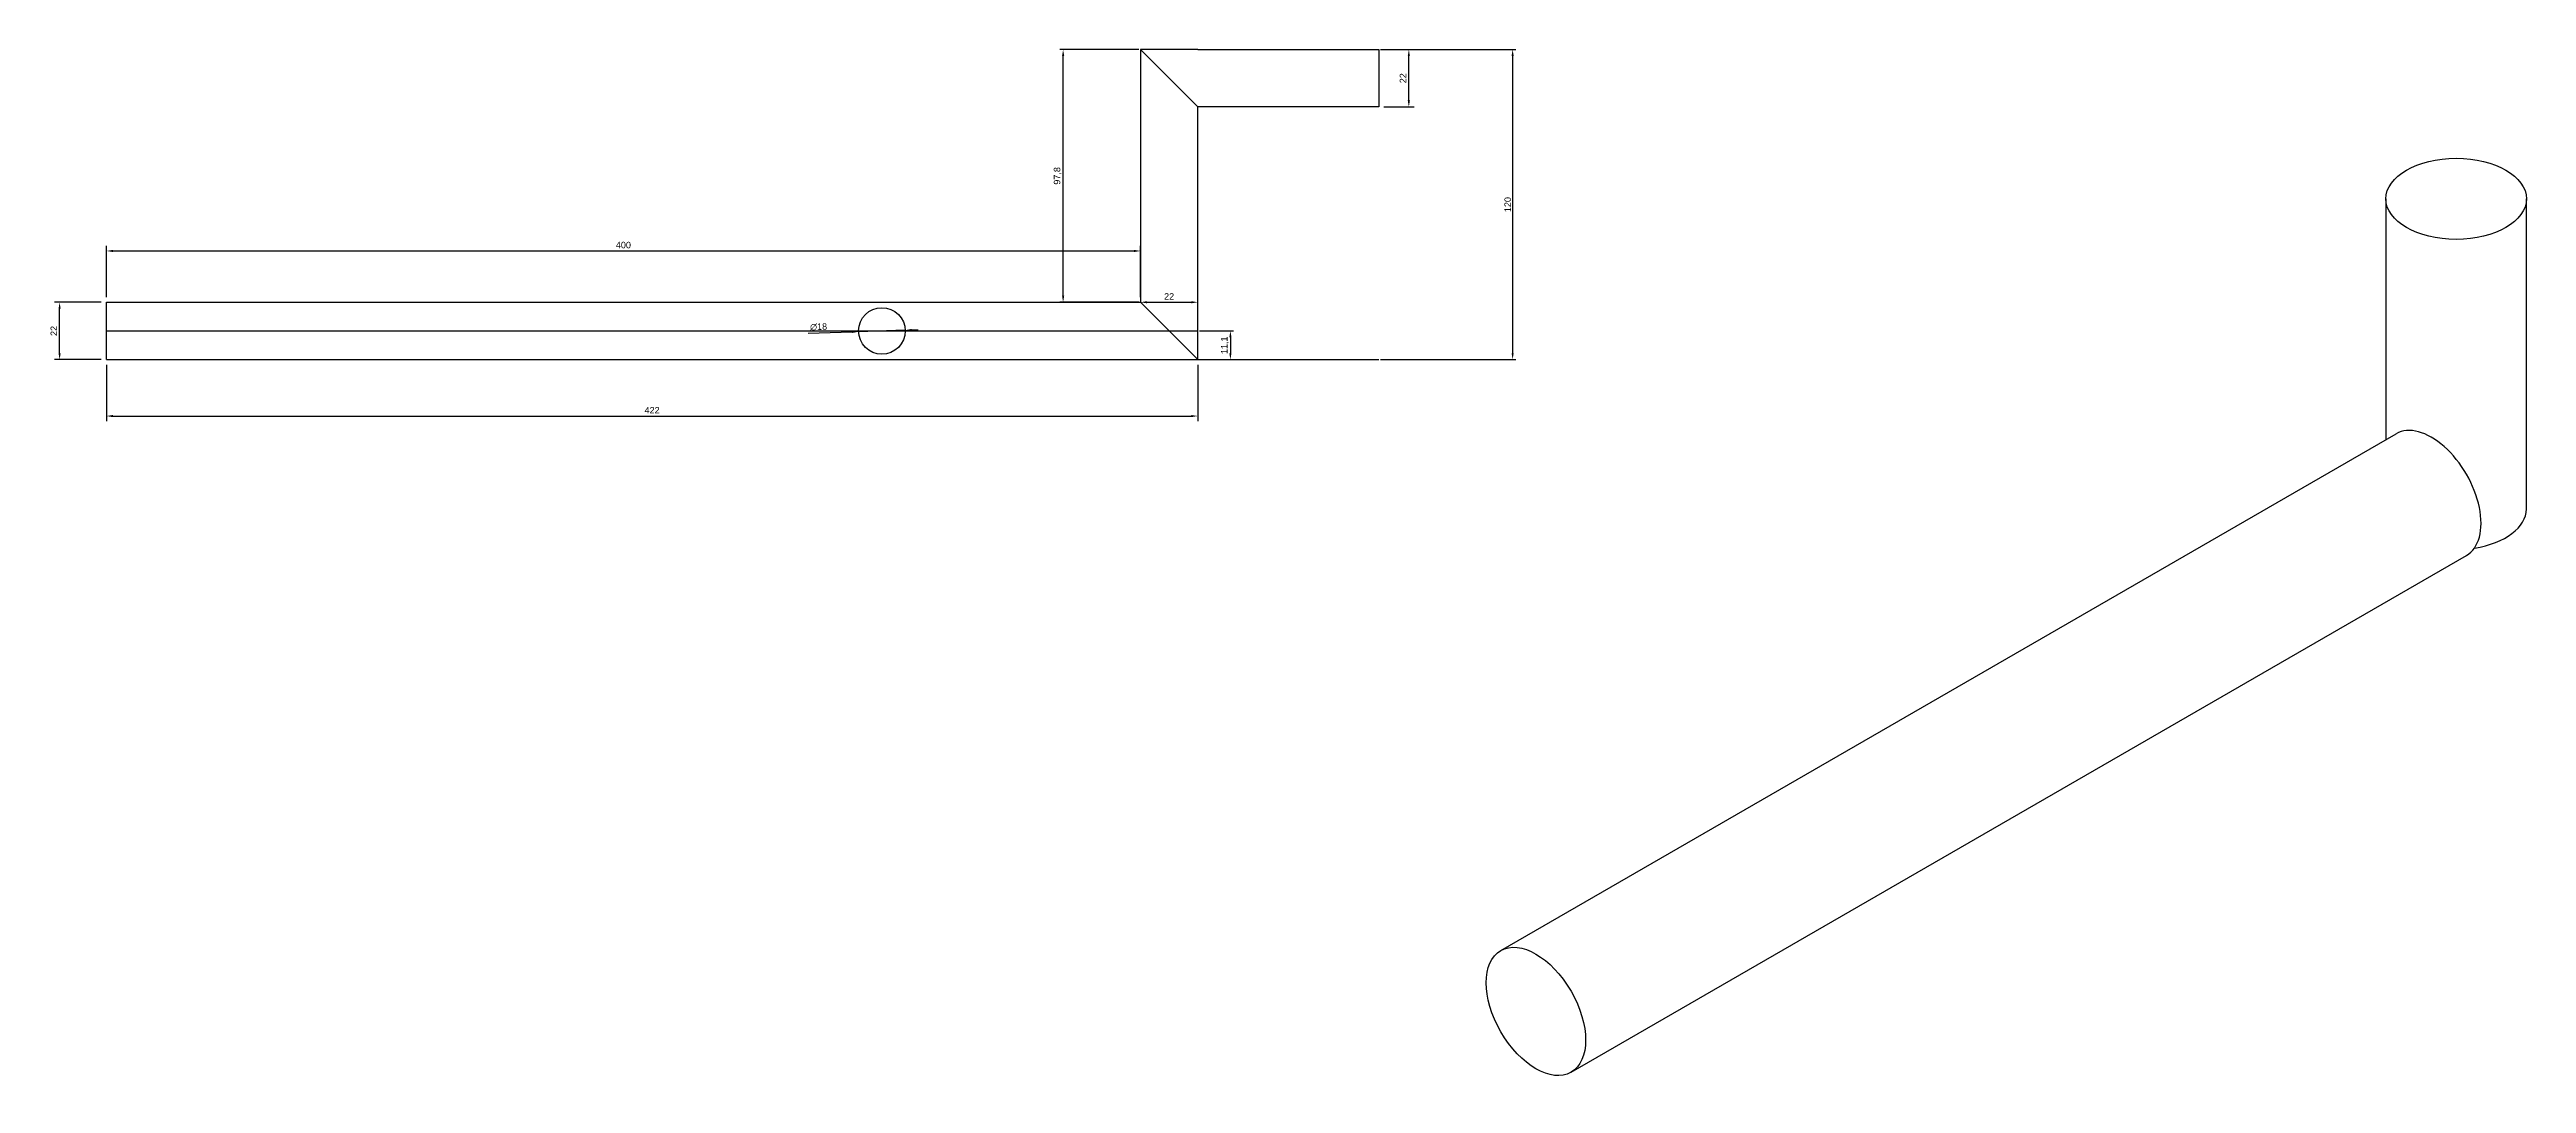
# Model space of a CAD drawing. Header units: millimetres. Extents: x 2862 to 3821, y 1227 to 1627.
import ezdxf

# ---------------------------------------------------------------- set-up
doc = ezdxf.new("R2010")
doc.units = ezdxf.units.MM
doc.layers.add('CONTORNO', color=7, linetype='Continuous')
doc.layers.add('COTA', color=1, linetype='Continuous')
doc.styles.add('ROMANS', font='arial.ttf', dxfattribs={"height": 2.5})
doc.styles.get("Standard").update_dxf_attribs({"font": 'arial.ttf'})
doc.dimstyles.new('ISO-25', dxfattribs={"dimtxt": 2.5, "dimasz": 2.5, "dimexe": 1.25, "dimexo": 0.625, "dimtad": 1, "dimtxsty": 'Standard', "dimcen": 2.5, "dimadec": 0, "dimazin": 0, "dimtfac": 1, "dimtmove": 0, "dimatfit": 3, "dimfxl": 1, "dimarcsym": 0})
doc.dimstyles.get("Standard").update_dxf_attribs({"dimtxt": 0.18, "dimasz": 0.18, "dimexe": 0.18, "dimexo": 0.0625, "dimgap": 0.09, "dimtad": 0, "dimtih": 1, "dimtoh": 1, "dimdec": 4, "dimzin": 0, "dimdsep": 46, "dimtxsty": 'Standard', "dimcen": 0.09, "dimadec": 0, "dimazin": 0, "dimtfac": 1, "dimtdec": 4, "dimtofl": 0, "dimtmove": 0, "dimatfit": 3, "dimfxl": 1, "dimtolj": 1, "dimtzin": 0, "dimarcsym": 0})

# ---------------------------------------------------------------- blocks, each defined once
blk = doc.blocks.new('*D8')
at = {"layer": 'COTA', "lineweight": -2, "transparency": 16777216}
for p, q in [((3155.75, 1517.35), (3172.82, 1517.89)), ((3193.31, 1518.55), (3175.32, 1517.97)), ((3195.81, 1518.63), (3198.31, 1518.71))]:
    blk.add_line(p, q, dxfattribs=at)
at = {"layer": 'COTA', "transparency": 16777216}
for points in [[(3172.81, 1518.31), (3172.84, 1517.48), (3175.32, 1517.97)], [(3195.8, 1519.05), (3195.82, 1518.22), (3193.31, 1518.55)]]:
    blk.add_solid(points, dxfattribs=at)
at = {"layer": 'Defpoints', "color": 0, "transparency": 16777216}
for p in [(3175.32, 1517.97), (3193.31, 1518.55)]:
    blk.add_point(p, dxfattribs=at)
at = {"layer": 'COTA', "transparency": 16777216, "insert": (3159.82, 1519.83), "char_height": 2.5, "attachment_point": 5, "rotation": 1.83552, "style": 'ROMANS'}
blk.add_mtext('\\A1;∅18', dxfattribs=at)
blk = doc.blocks.new('*D9')
at = {"layer": 'COTA', "lineweight": -2, "transparency": 16777216}
for p, q in [((2884.32, 1505.16), (2884.32, 1483.33)), ((3306.52, 1505.16), (3306.52, 1483.33)), ((2886.82, 1485.33), (3304.02, 1485.33))]:
    blk.add_line(p, q, dxfattribs=at)
at = {"layer": 'COTA', "transparency": 16777216}
for points in [[(2886.82, 1485.74), (2886.82, 1484.91), (2884.32, 1485.33)], [(3304.02, 1485.74), (3304.02, 1484.91), (3306.52, 1485.33)]]:
    blk.add_solid(points, dxfattribs=at)
at = {"layer": 'Defpoints', "color": 0, "transparency": 16777216}
for p in [(2884.32, 1507.16), (3306.52, 1507.16), (3306.52, 1485.33)]:
    blk.add_point(p, dxfattribs=at)
at = {"layer": 'COTA', "transparency": 16777216, "insert": (3095.42, 1487.58), "char_height": 2.5, "attachment_point": 5, "style": 'ROMANS'}
blk.add_mtext('\\A1;422', dxfattribs=at)
blk = doc.blocks.new('*D10')
at = {"layer": 'COTA', "lineweight": -2, "transparency": 16777216}
for p, q in [((2882.32, 1529.36), (2864.21, 1529.36)), ((2866.21, 1509.66), (2866.21, 1526.86)), ((2882.32, 1507.16), (2864.21, 1507.16))]:
    blk.add_line(p, q, dxfattribs=at)
at = {"layer": 'COTA', "transparency": 16777216}
for points in [[(2865.79, 1526.86), (2866.62, 1526.86), (2866.21, 1529.36)], [(2865.79, 1509.66), (2866.62, 1509.66), (2866.21, 1507.16)]]:
    blk.add_solid(points, dxfattribs=at)
at = {"layer": 'Defpoints', "color": 0, "transparency": 16777216}
for p in [(2866.21, 1529.36), (2884.32, 1529.36), (2884.32, 1507.16)]:
    blk.add_point(p, dxfattribs=at)
at = {"layer": 'COTA', "transparency": 16777216, "insert": (2863.95, 1518.26), "char_height": 2.5, "attachment_point": 5, "rotation": 90, "style": 'ROMANS'}
blk.add_mtext('\\A1;22', dxfattribs=at)
blk = doc.blocks.new('*D11')
at = {"layer": 'COTA', "lineweight": -2, "transparency": 16777216}
blk.add_line((3286.82, 1529.36), (3304.02, 1529.36), dxfattribs=at)
at = {"layer": 'COTA', "transparency": 16777216}
for points in [[(3286.82, 1529.78), (3286.82, 1528.95), (3284.32, 1529.36)], [(3304.02, 1529.78), (3304.02, 1528.95), (3306.52, 1529.36)]]:
    blk.add_solid(points, dxfattribs=at)
at = {"layer": 'Defpoints', "color": 0, "transparency": 16777216}
for p in [(3284.32, 1529.36), (3306.52, 1529.36), (3306.52, 1529.36)]:
    blk.add_point(p, dxfattribs=at)
at = {"layer": 'COTA', "transparency": 16777216, "insert": (3295.42, 1531.62), "char_height": 2.5, "attachment_point": 5, "style": 'ROMANS'}
blk.add_mtext('\\A1;22', dxfattribs=at)
blk = doc.blocks.new('*D12')
at = {"layer": 'COTA', "lineweight": -2, "transparency": 16777216}
for p, q in [((3378.52, 1627.16), (3390.17, 1627.16)), ((3388.17, 1607.46), (3388.17, 1624.66)), ((3378.52, 1604.96), (3390.17, 1604.96))]:
    blk.add_line(p, q, dxfattribs=at)
at = {"layer": 'COTA', "transparency": 16777216}
for points in [[(3387.75, 1624.66), (3388.58, 1624.66), (3388.17, 1627.16)], [(3387.75, 1607.46), (3388.58, 1607.46), (3388.17, 1604.96)]]:
    blk.add_solid(points, dxfattribs=at)
at = {"layer": 'Defpoints', "color": 0, "transparency": 16777216}
for p in [(3376.52, 1627.16), (3388.17, 1627.16), (3376.52, 1604.96)]:
    blk.add_point(p, dxfattribs=at)
at = {"layer": 'COTA', "transparency": 16777216, "insert": (3385.91, 1616.06), "char_height": 2.5, "attachment_point": 5, "rotation": 90, "style": 'ROMANS'}
blk.add_mtext('\\A1;22', dxfattribs=at)
blk = doc.blocks.new('*D13')
at = {"layer": 'COTA', "lineweight": -2, "transparency": 16777216}
for p, q in [((2884.32, 1531.36), (2884.32, 1551.21)), ((2886.82, 1549.21), (3281.82, 1549.21)), ((3284.32, 1531.36), (3284.32, 1551.21))]:
    blk.add_line(p, q, dxfattribs=at)
at = {"layer": 'COTA', "transparency": 16777216}
for points in [[(2886.82, 1549.63), (2886.82, 1548.79), (2884.32, 1549.21)], [(3281.82, 1549.63), (3281.82, 1548.79), (3284.32, 1549.21)]]:
    blk.add_solid(points, dxfattribs=at)
at = {"layer": 'Defpoints', "color": 0, "transparency": 16777216}
for p in [(3284.32, 1549.21), (2884.32, 1529.36), (3284.32, 1529.36)]:
    blk.add_point(p, dxfattribs=at)
at = {"layer": 'COTA', "transparency": 16777216, "insert": (3084.32, 1551.49), "char_height": 2.5, "attachment_point": 5, "style": 'ROMANS'}
blk.add_mtext('\\A1;400', dxfattribs=at)
blk = doc.blocks.new('*D15')
at = {"layer": 'COTA', "color": 0, "lineweight": -2, "transparency": 16777216}
for p, q in [((3377.14, 1627.16), (3429.57, 1627.16)), ((3428.32, 1624.66), (3428.32, 1509.66)), ((3377.14, 1507.16), (3429.57, 1507.16))]:
    blk.add_line(p, q, dxfattribs=at)
at = {"layer": 'COTA', "color": 0, "transparency": 16777216}
for points in [[(3427.91, 1624.66), (3428.74, 1624.66), (3428.32, 1627.16)], [(3427.91, 1509.66), (3428.74, 1509.66), (3428.32, 1507.16)]]:
    blk.add_solid(points, dxfattribs=at)
at = {"layer": 'Defpoints', "color": 0, "transparency": 16777216}
for p in [(3376.52, 1627.16), (3376.52, 1507.16), (3428.32, 1507.16)]:
    blk.add_point(p, dxfattribs=at)
at = {"layer": 'COTA', "color": 0, "transparency": 16777216, "insert": (3426.42, 1567.16), "char_height": 2.5, "attachment_point": 5, "rotation": 90}
blk.add_mtext('120', dxfattribs=at)
blk = doc.blocks.new('*D16')
at = {"layer": 'COTA', "color": 0, "lineweight": -2, "transparency": 16777216}
for p, q in [((3283.69, 1627.16), (3253.17, 1627.16)), ((3254.42, 1531.86), (3254.42, 1624.66)), ((3283.69, 1529.36), (3253.17, 1529.36))]:
    blk.add_line(p, q, dxfattribs=at)
at = {"layer": 'COTA', "color": 0, "transparency": 16777216}
for points in [[(3254.01, 1624.66), (3254.84, 1624.66), (3254.42, 1627.16)], [(3254.01, 1531.86), (3254.84, 1531.86), (3254.42, 1529.36)]]:
    blk.add_solid(points, dxfattribs=at)
at = {"layer": 'Defpoints', "color": 0, "transparency": 16777216}
for p in [(3254.42, 1627.16), (3284.32, 1627.16), (3284.32, 1529.36)]:
    blk.add_point(p, dxfattribs=at)
at = {"layer": 'COTA', "color": 0, "transparency": 16777216, "insert": (3252.3, 1578.26), "char_height": 2.5, "attachment_point": 5, "rotation": 90}
blk.add_mtext('97,8', dxfattribs=at)
blk = doc.blocks.new('*D17')
at = {"layer": 'CONTORNO', "color": 0, "lineweight": -2, "transparency": 16777216}
for p, q in [((3307.14, 1518.26), (3320.39, 1518.26)), ((3319.14, 1515.76), (3319.14, 1509.66)), ((3307.14, 1507.16), (3320.39, 1507.16))]:
    blk.add_line(p, q, dxfattribs=at)
at = {"layer": 'CONTORNO', "color": 0, "transparency": 16777216}
for points in [[(3318.72, 1515.76), (3319.56, 1515.76), (3319.14, 1518.26)], [(3318.72, 1509.66), (3319.56, 1509.66), (3319.14, 1507.16)]]:
    blk.add_solid(points, dxfattribs=at)
at = {"layer": 'Defpoints', "color": 0, "transparency": 16777216}
for p in [(3306.52, 1518.26), (3306.52, 1507.16), (3319.14, 1507.16)]:
    blk.add_point(p, dxfattribs=at)
at = {"layer": 'CONTORNO', "color": 0, "transparency": 16777216, "insert": (3317.01, 1512.71), "char_height": 2.5, "attachment_point": 5, "rotation": 90}
blk.add_mtext('11,1', dxfattribs=at)

msp = doc.modelspace()

# ---------------------------------------------------------------- linework, layer by layer
at = {"layer": 'CONTORNO'}
for p, q in [((3306.516, 1627.163), (3284.316, 1627.163)), ((3284.316, 1627.163), (3284.316, 1529.363)), ((3306.516, 1604.963), (3284.316, 1627.163)), ((3306.516, 1627.163), (3376.516, 1627.163)), ((3376.516, 1627.163), (3376.516, 1604.963)), ((3306.516, 1507.163), (3306.516, 1604.963)), ((3376.516, 1604.963), (3306.516, 1604.963)), ((3766.15, 1569.383), (3766.15, 1476.181)), ((3820.529, 1449.383), (3820.529, 1569.383)), ((2884.316, 1507.163), (2884.316, 1529.363)), ((2884.316, 1529.363), (3284.316, 1529.363)), ((3284.316, 1529.363), (3306.516, 1507.163)), ((2884.316, 1518.263), (3306.516, 1518.263)), ((2884.316, 1507.163), (3284.316, 1507.163)), ((3284.316, 1507.163), (3306.516, 1507.163)), ((3423.722, 1278.48), (3770.132, 1478.48)), ((3450.911, 1231.386), (3797.321, 1431.386))]:
    msp.add_line(p, q, dxfattribs=at)
msp.add_circle((3184.316, 1518.263), 9, dxfattribs=at)
for centre, major_axis in [((3793.34, 1569.383), (-27.189, 0)), ((3437.317, 1254.933), (13.595, -23.547))]:
    msp.add_ellipse(centre, major_axis=major_axis, ratio=0.5773503, dxfattribs=at)
for centre, major_axis, start_param, end_param in [((3783.727, 1454.933), (13.595, -23.547), 6.2831853, 9.424778), ((3793.34, 1449.383), (-27.189, 0), 1.8325957, 3.1415927)]:
    msp.add_ellipse(centre, major_axis=major_axis, ratio=0.5773503, start_param=start_param, end_param=end_param, dxfattribs=at)
at = {"layer": 'COTA'}
msp.add_line((3306.516, 1507.163), (3376.516, 1507.163), dxfattribs=at)

# ---------------------------------------------------------------- dimensions: what is measured, and where the dimension line sits
at = {"layer": 'CONTORNO'}
dim = msp.add_linear_dim(base=(3319.14, 1507.163), p1=(3306.516, 1518.263), p2=(3306.516, 1507.163), angle=90, dimstyle='ISO-25', dxfattribs=at)
dim.commit()
dim.dimension.update_dxf_attribs({"geometry": '*D17', "text_midpoint": (3317.012, 1512.713)})
at = {"layer": 'COTA'}
for base, p1, p2, picture, middle in [((3254.423, 1627.163), (3284.316, 1529.363), (3284.316, 1627.163), '*D16', (3252.295, 1578.263)), ((3428.325, 1507.163), (3376.516, 1627.163), (3376.516, 1507.163), '*D15', (3426.423, 1567.163))]:
    dim = msp.add_linear_dim(base=base, p1=p1, p2=p2, angle=90, dimstyle='ISO-25', dxfattribs=at)
    dim.commit()
    dim.dimension.update_dxf_attribs({"geometry": picture, "text_midpoint": middle})
for base, p1, p2, picture, middle in [((3388.165, 1627.163), (3376.516, 1604.963), (3376.516, 1627.163), '*D12', (3385.91, 1616.063)), ((2866.206, 1529.363), (2884.316, 1507.163), (2884.316, 1529.363), '*D10', (2863.95, 1518.263))]:
    dim = msp.add_linear_dim(base=base, p1=p1, p2=p2, angle=90, dimstyle='Standard', override={"dimtxt": 2, "dimasz": 2.5, "dimexe": 2, "dimexo": 2, "dimgap": 1, "dimtad": 1, "dimtih": 0, "dimtoh": 0, "dimdec": 0, "dimtxsty": 'ROMANS', "dimcen": 0, "dimclrd": 256, "dimclre": 256, "dimclrt": 256, "dimtdec": 0, "dimtofl": 1}, dxfattribs=at)
    dim.commit()
    dim.dimension.update_dxf_attribs({"geometry": picture, "text_midpoint": middle})
for base, p1, p2, picture, middle in [((3284.316, 1549.211), (2884.316, 1529.363), (3284.316, 1529.363), '*D13', (3084.316, 1551.487)), ((3306.516, 1529.363), (3284.316, 1529.363), (3306.516, 1529.363), '*D11', (3295.416, 1531.618)), ((3306.516, 1485.327), (2884.316, 1507.163), (3306.516, 1507.163), '*D9', (3095.416, 1487.583))]:
    dim = msp.add_linear_dim(base=base, p1=p1, p2=p2, dimstyle='Standard', override={"dimtxt": 2, "dimasz": 2.5, "dimexe": 2, "dimexo": 2, "dimgap": 1, "dimtad": 1, "dimtih": 0, "dimtoh": 0, "dimdec": 0, "dimtxsty": 'ROMANS', "dimcen": 0, "dimclrd": 256, "dimclre": 256, "dimclrt": 256, "dimtdec": 0, "dimtofl": 1}, dxfattribs=at)
    dim.commit()
    dim.dimension.update_dxf_attribs({"geometry": picture, "text_midpoint": middle})
dim = msp.add_diameter_dim_2p(p1=(3193.312, 1518.552), p2=(3175.321, 1517.975), dimstyle='Standard', override={"dimtxt": 2, "dimasz": 2.5, "dimexe": 2, "dimexo": 2, "dimgap": 1, "dimtad": 1, "dimtih": 0, "dimtoh": 0, "dimdec": 0, "dimtxsty": 'ROMANS', "dimcen": 0, "dimclrd": 256, "dimclre": 256, "dimclrt": 256, "dimtdec": 0, "dimtofl": 1}, dxfattribs=at)
dim.commit()
dim.dimension.update_dxf_attribs({"geometry": '*D8', "text_midpoint": (3159.898, 1517.481), "dimtype": 163})

doc.saveas('drawing.dxf')
